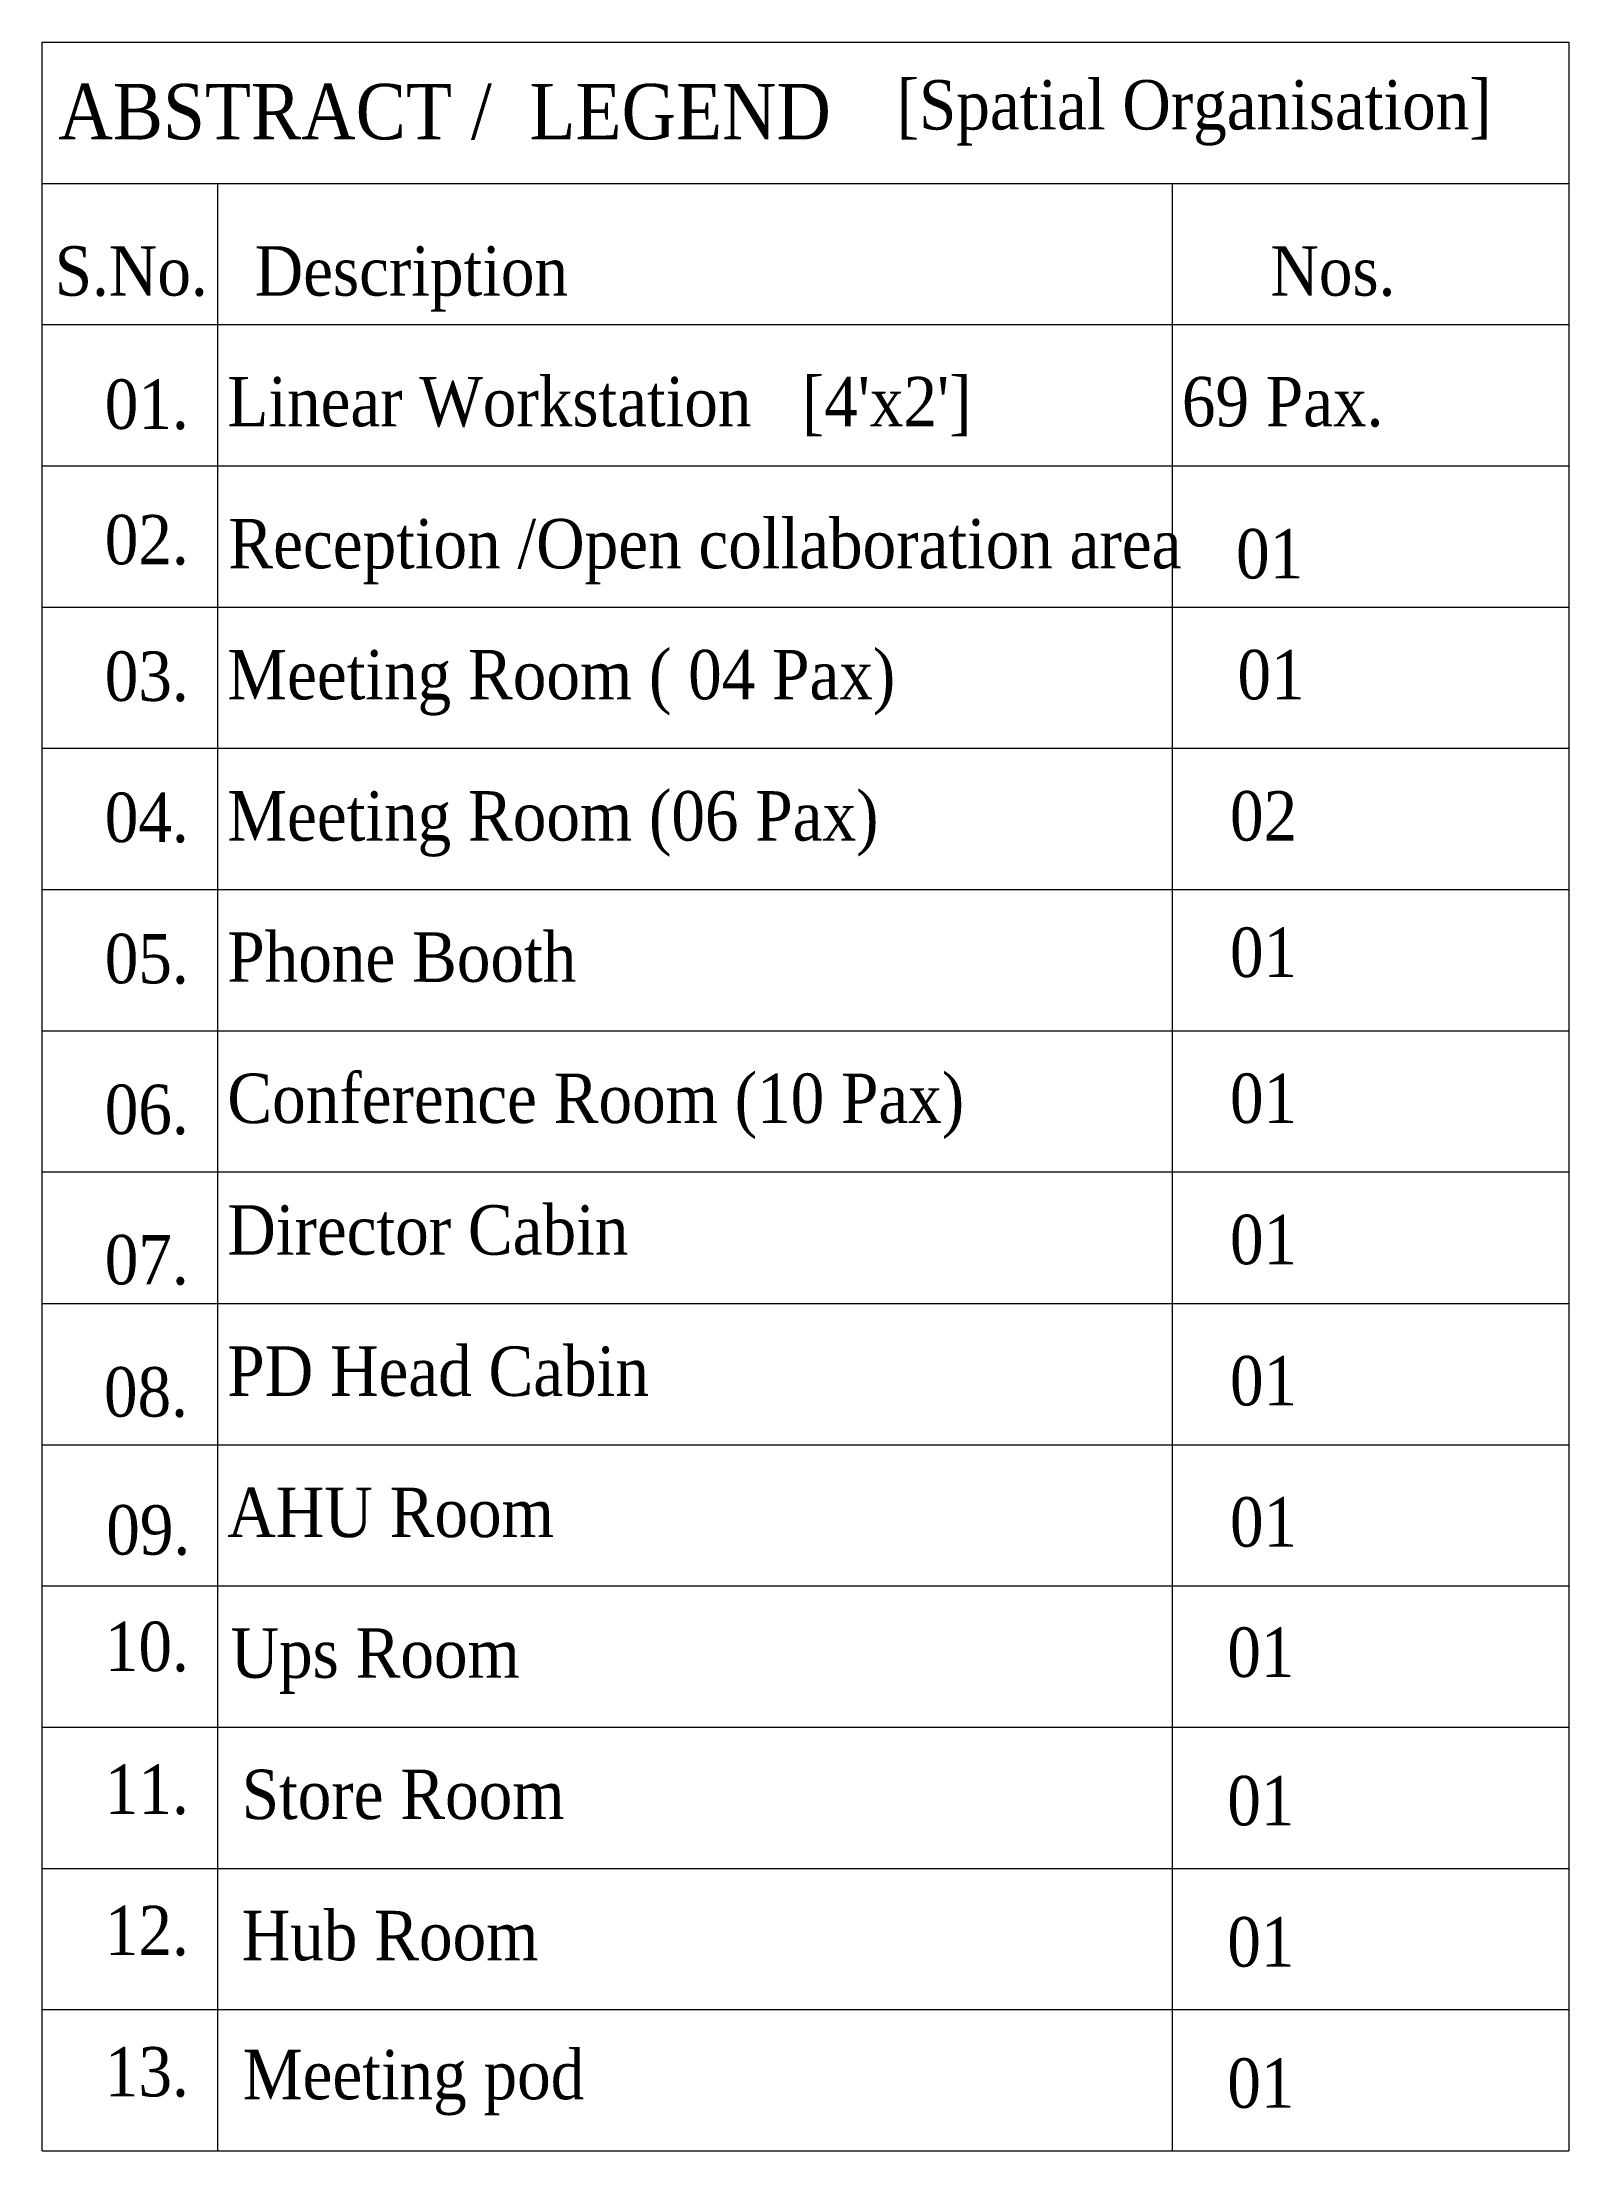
# Model space of a CAD drawing. Header units: millimetres. Extents: x 14520794 to 14796193, y 1415067 to 1454683.
# Drawn here: x 14602789 to 14608736, y 1440571 to 1448784 of the extents above; entities that cross this region are included whole.
import ezdxf

# ---------------------------------------------------------------- set-up
doc = ezdxf.new("R2010")
doc.units = ezdxf.units.MM
doc.header["$LTSCALE"] = 0.01
doc.header["$MEASUREMENT"] = 0
doc.layers.add('TXT2', color=7, linetype='Continuous', lineweight=15)
doc.styles.add('TIMES', font='times.ttf', dxfattribs={"width": 0.9, "height": 250})

msp = doc.modelspace()

# ---------------------------------------------------------------- texts
at = {"layer": 'TXT2', "color": 5, "style": 'TIMES', "width": 0.9}
for s, height, p in [('ABSTRACT /  LEGEND', 216, (14602851.9, 1448405.8)), ('[Spatial Organisation]', 192.5, (14606117.5, 1448444.1)), ('S.No.', 192.5, (14602837.8, 1447797)), ('Description', 192.5, (14603616.8, 1447797)), ('Nos.', 192.5, (14607573.6, 1447797))]:
    msp.add_text(s, height=height, rotation=360, dxfattribs=at).set_placement(p)
at = {"layer": 'TXT2', "style": 'TIMES', "width": 0.9}
for s, p in [('01.', (14603032.8, 1447277.9)), ("Linear Workstation   [4'x2']", (14603510.3, 1447288)), ('69 Pax.', (14607228.9, 1447288)), ('02.', (14603032.8, 1446750.4)), ('Reception /Open collaboration area ', (14603514.3, 1446734.9)), (' 01 ', (14607374.6, 1446695.4)), ('03.', (14603032.8, 1446218.6)), ('Meeting Room ( 04 Pax)', (14603510.3, 1446224.5)), ('01', (14607445.4, 1446224.5)), ('04.', (14603032.8, 1445668.6)), ('Meeting Room (06 Pax)', (14603510.3, 1445674.5)), ('02', (14607416.3, 1445674.5)), ('01', (14607416.3, 1445143.2)), ('05.', (14603032.8, 1445118.6)), ('Phone Booth ', (14603510.3, 1445124.5)), ('Conference Room (10 Pax)', (14603510.3, 1444574.5)), ('01', (14607416.3, 1444574.5)), ('06.', (14603032.8, 1444531.4)), ('Director Cabin ', (14603510.3, 1444061.9)), ('01', (14607416.3, 1444024.5)), ('07.', (14603032.8, 1443945.9)), ('PD Head Cabin ', (14603510.3, 1443511.9)), ('08.', (14603029.7, 1443431)), ('01', (14607416.3, 1443474.5)), ('AHU Room ', (14603510.3, 1442961.9)), ('01', (14607416.3, 1442924.5)), ('09.', (14603038.7, 1442893.7)), ('10.', (14603033.2, 1442439.7)), ('Ups Room', (14603522.8, 1442413.8)), (' 01 ', (14607340.4, 1442417.1)), ('11.', (14603033.2, 1441883.5)), ('Store Room  ', (14603566.3, 1441863.7)), (' 01', (14607340.4, 1441839)), ('12.', (14603033.2, 1441333.5)), ('Hub Room  ', (14603566.3, 1441313.7)), (' 01', (14607340.4, 1441289)), ('13.', (14603033.2, 1440783.5)), (' 01', (14607340.4, 1440739))]:
    msp.add_text(s, height=192.5, rotation=360, dxfattribs=at).set_placement(p)
at = {"layer": 'TXT2', "insert": (14603570.9, 1440964.8), "char_height": 192.5, "width": 2481.453, "attachment_point": 1, "rotation": 360, "style": 'TIMES'}
msp.add_mtext('Meeting pod', dxfattribs=at)

# ---------------------------------------------------------------- linework, layer by layer
at = {"layer": 'TXT2'}
for p, q in [((14602788.9, 1440571.4), (14602788.9, 1448784.1)), ((14602788.9, 1448784.1), (14608736.3, 1448784.1)), ((14608736.3, 1448784.1), (14608736.3, 1440571.4)), ((14602788.9, 1448234.1), (14608736.3, 1448234.1)), ((14603473.4, 1440571.4), (14603473.4, 1448234.1)), ((14607192, 1440571.4), (14607192, 1448234.1)), ((14602788.9, 1447684.1), (14608736.3, 1447684.1)), ((14602788.9, 1447134.1), (14608736.3, 1447134.1)), ((14602788.9, 1446584.1), (14608736.3, 1446584.1)), ((14602788.9, 1446584.1), (14608736.3, 1446584.1)), ((14602788.9, 1446034.1), (14608736.3, 1446034.1)), ((14602788.9, 1445484.1), (14608736.3, 1445484.1)), ((14602788.9, 1444934.1), (14608736.3, 1444934.1)), ((14602788.9, 1444384.1), (14608736.3, 1444384.1)), ((14602788.9, 1443871.4), (14608736.3, 1443871.4)), ((14602788.9, 1443321.4), (14608736.3, 1443321.4)), ((14602788.9, 1442771.4), (14608736.3, 1442771.4)), ((14602788.9, 1442221.4), (14608736.3, 1442221.4)), ((14602788.9, 1441671.4), (14608736.3, 1441671.4)), ((14602788.9, 1441121.4), (14608736.3, 1441121.4)), ((14602788.9, 1440571.4), (14608736.3, 1440571.4))]:
    msp.add_line(p, q, dxfattribs=at)

msp.set_redraw_order([(e.dxf.handle, doc.entitydb.next_handle()) for e in msp.query("TEXT MTEXT ATTDEF DIMENSION ARC_DIMENSION")])  # texts and dimensions are drawn at this point

doc.saveas('drawing.dxf')
